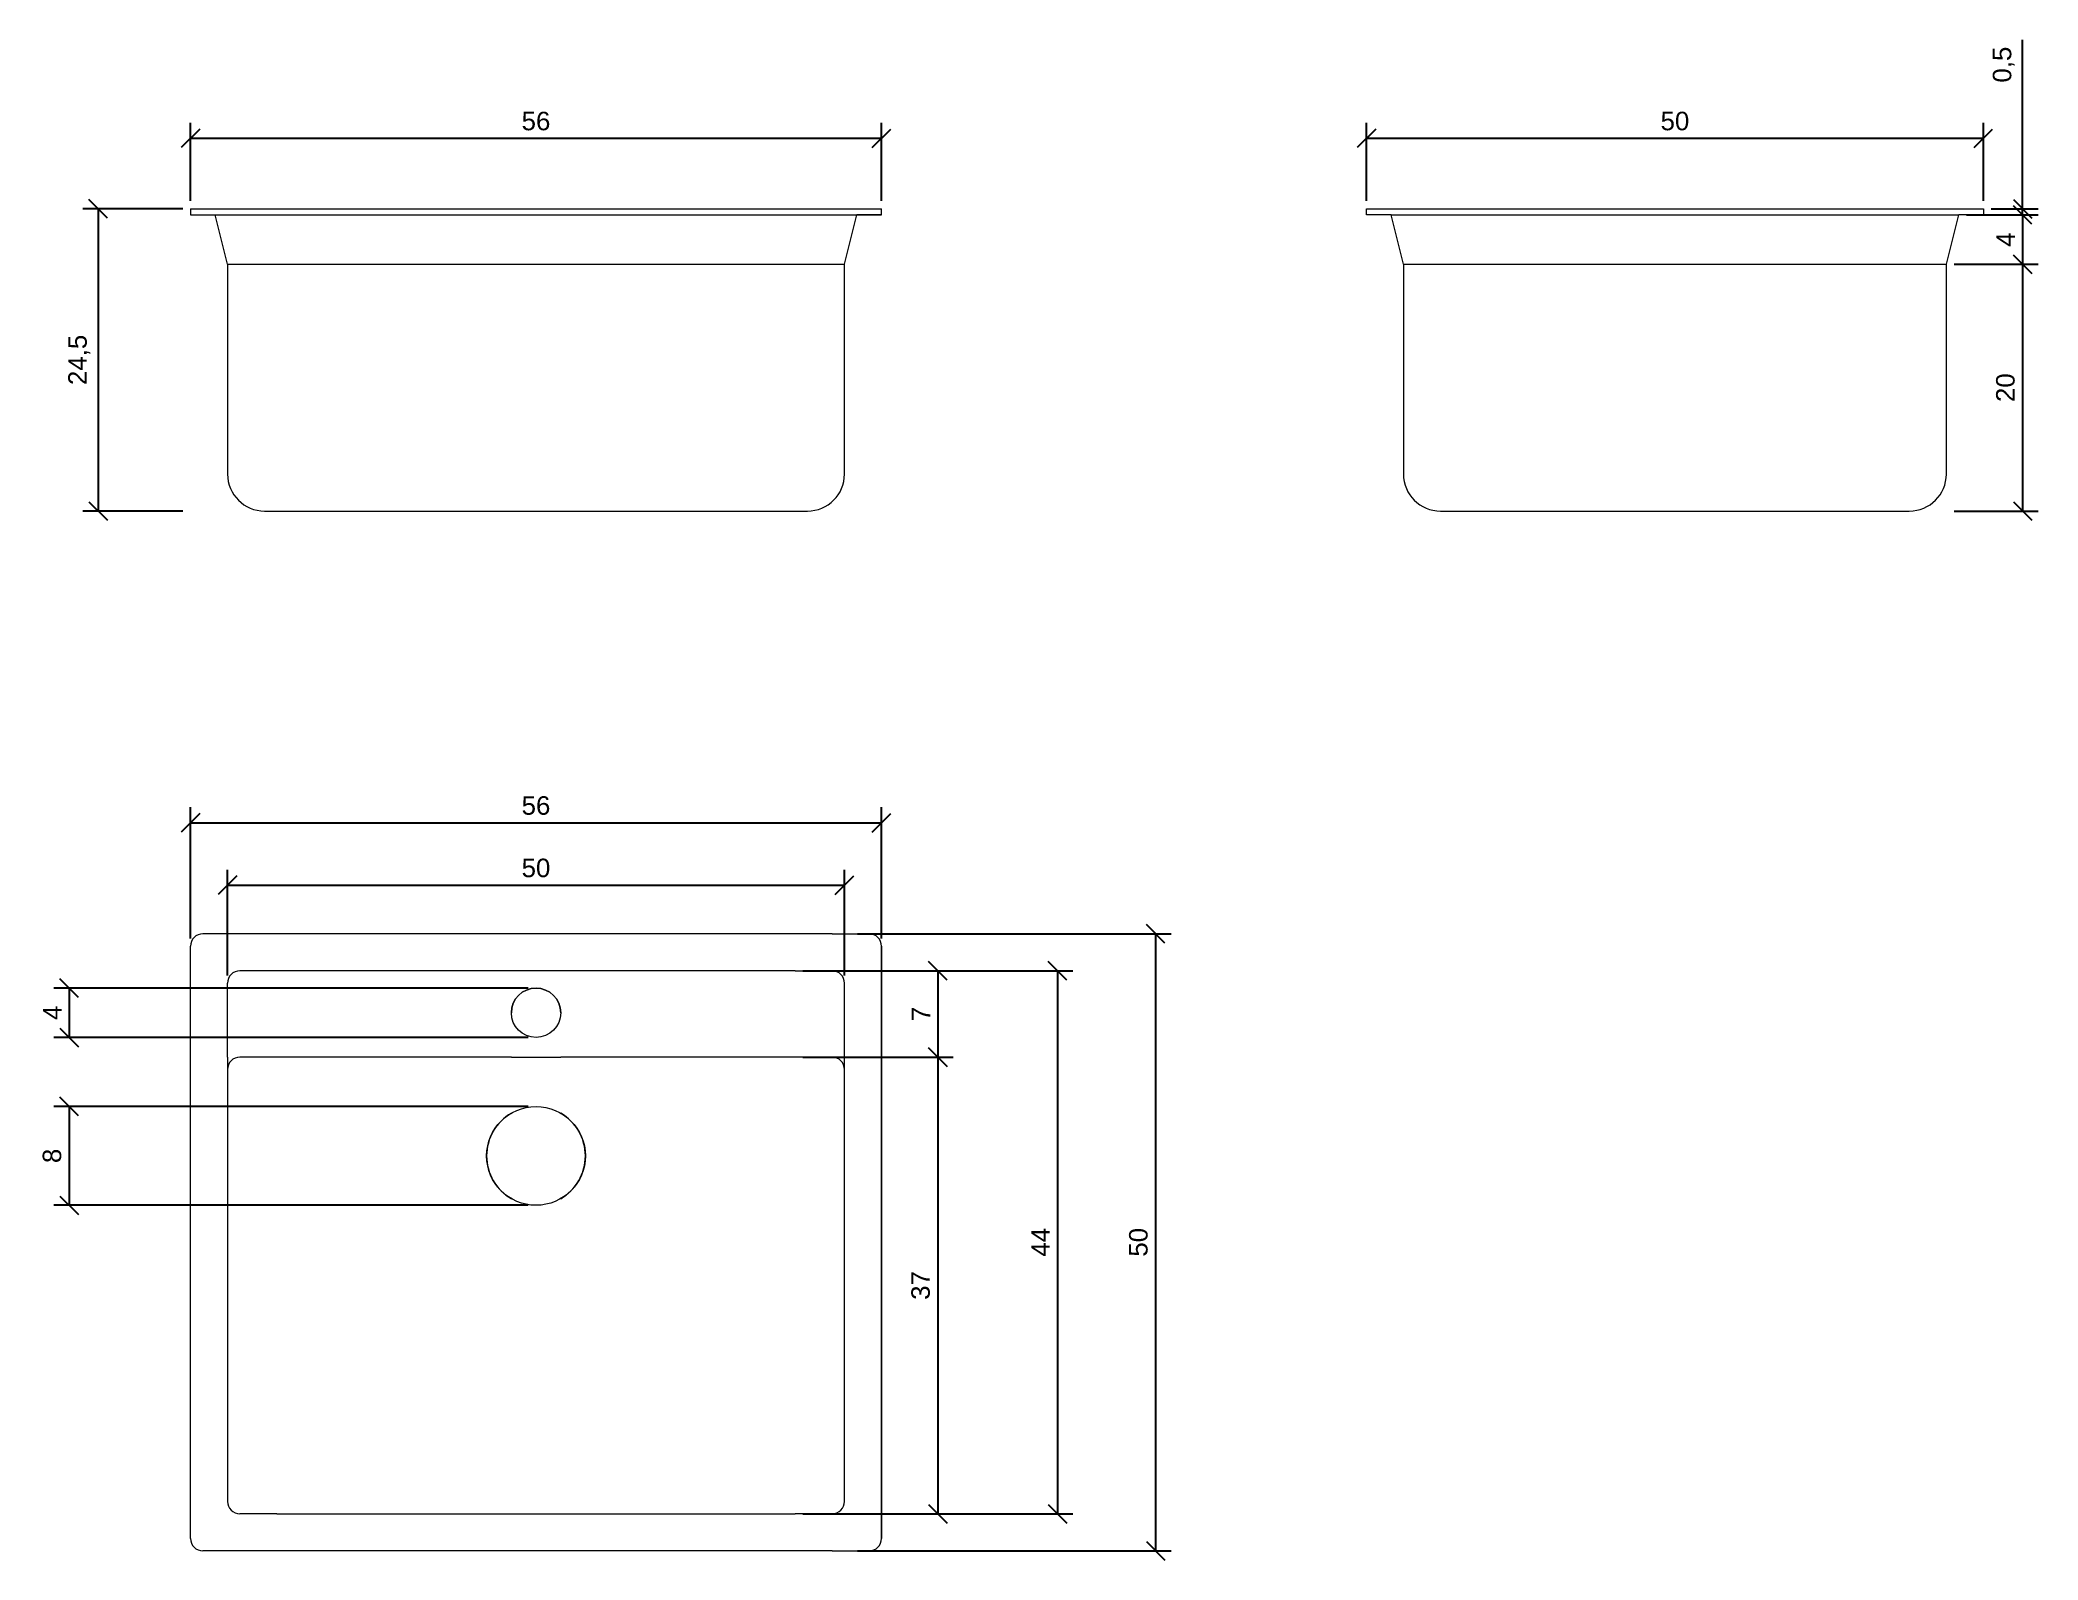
# Model space of a CAD drawing. Header units: millimetres. Extents: x 1994 to 2551, y 1326 to 1449.
# Drawn here: x 2388.7 to 2550.7, y 1326 to 1449.2 of the extents above; entities that cross this region are included whole.
import ezdxf

# ---------------------------------------------------------------- set-up
doc = ezdxf.new("R2010")
doc.units = ezdxf.units.MM
doc.layers.add('L_OGGETTI', color=7, linetype='Continuous', lineweight=20)
doc.layers.add('L_QUOTE', color=7, linetype='Continuous', lineweight=0)
doc.styles.get("Standard").update_dxf_attribs({"font": 'arial.ttf'})
doc.dimstyles.new('ISO-25', dxfattribs={"dimtxt": 2.5, "dimasz": 2.5, "dimexe": 1.25, "dimexo": 0.625, "dimtad": 1, "dimtxsty": 'Standard', "dimcen": 2.5, "dimadec": 0, "dimazin": 0, "dimtfac": 1, "dimtmove": 0, "dimatfit": 3, "dimfxl": 1, "dimarcsym": 0})

msp = doc.modelspace()

# ---------------------------------------------------------------- blocks, each defined once
blk = doc.blocks.new('_Oblique')
at = {"color": 0, "linetype": 'ByBlock', "lineweight": -2}
blk.add_line((-0.5, -0.5), (0.5, 0.5), dxfattribs=at)
blk = doc.blocks.new('*D4')
at = {"layer": 'Defpoints', "color": 0, "transparency": 16777216}
for p in [(2546.24, 1441.22), (2496.24, 1435.51), (2546.24, 1435.51)]:
    blk.add_point(p, dxfattribs=at)
at = {"layer": 'L_QUOTE', "color": 0, "lineweight": -2, "transparency": 16777216}
for p, q in [((2496.24, 1436.14), (2496.24, 1442.47)), ((2546.24, 1436.14), (2546.24, 1442.47)), ((2496.24, 1441.22), (2546.24, 1441.22))]:
    blk.add_line(p, q, dxfattribs=at)
at = {"layer": 'L_QUOTE', "color": 0, "lineweight": -2, "transparency": 16777216, "xscale": 1.5, "yscale": 1.5, "zscale": 1.5, "rotation": 180}
blk.add_blockref('_Oblique', (2496.24, 1441.22), dxfattribs=at)
at = {"layer": 'L_QUOTE', "color": 0, "lineweight": -2, "transparency": 16777216, "xscale": 1.5, "yscale": 1.5, "zscale": 1.5}
blk.add_blockref('_Oblique', (2546.24, 1441.22), dxfattribs=at)
at = {"layer": 'L_QUOTE', "color": 0, "transparency": 16777216, "insert": (2521.24, 1442.61), "char_height": 1.5, "attachment_point": 5}
blk.add_mtext('50', dxfattribs=at)
blk = doc.blocks.new('*D5')
at = {"layer": 'Defpoints', "color": 0, "transparency": 16777216}
for p in [(2546.24, 1435.51), (2546.24, 1435.01), (2549.42, 1435.01)]:
    blk.add_point(p, dxfattribs=at)
at = {"layer": 'L_QUOTE', "color": 0, "lineweight": -2, "transparency": 16777216}
for p, q in [((2549.42, 1435.51), (2549.42, 1449.19)), ((2546.86, 1435.51), (2550.67, 1435.51)), ((2546.86, 1435.01), (2550.67, 1435.01)), ((2549.42, 1435.01), (2549.42, 1435.51)), ((2549.42, 1435.01), (2549.42, 1433.51))]:
    blk.add_line(p, q, dxfattribs=at)
at = {"layer": 'L_QUOTE', "color": 0, "lineweight": -2, "transparency": 16777216, "xscale": 1.5, "yscale": 1.5, "zscale": 1.5}
for p, rotation in [((2549.42, 1435.51), 270), ((2549.42, 1435.01), 90)]:
    blk.add_blockref('_Oblique', p, dxfattribs=dict(at, rotation=rotation))
at = {"layer": 'L_QUOTE', "color": 0, "transparency": 16777216, "insert": (2547.89, 1447.19), "char_height": 1.5, "attachment_point": 5, "rotation": 90}
blk.add_mtext('0,5', dxfattribs=at)
blk = doc.blocks.new('*D6')
at = {"layer": 'Defpoints', "color": 0, "transparency": 16777216}
for p in [(2544.24, 1435.01), (2543.24, 1431.01), (2549.42, 1431.01)]:
    blk.add_point(p, dxfattribs=at)
at = {"layer": 'L_QUOTE', "color": 0, "lineweight": -2, "transparency": 16777216}
for p, q in [((2544.86, 1435.01), (2550.67, 1435.01)), ((2549.42, 1435.01), (2549.42, 1431.01)), ((2543.86, 1431.01), (2550.67, 1431.01))]:
    blk.add_line(p, q, dxfattribs=at)
at = {"layer": 'L_QUOTE', "color": 0, "lineweight": -2, "transparency": 16777216, "xscale": 1.5, "yscale": 1.5, "zscale": 1.5}
for p, rotation in [((2549.42, 1435.01), 90), ((2549.42, 1431.01), 270)]:
    blk.add_blockref('_Oblique', p, dxfattribs=dict(at, rotation=rotation))
at = {"layer": 'L_QUOTE', "color": 0, "transparency": 16777216, "insert": (2548.04, 1433.01), "char_height": 1.5, "attachment_point": 5, "rotation": 90}
blk.add_mtext('4', dxfattribs=at)
blk = doc.blocks.new('*D7')
at = {"layer": 'Defpoints', "color": 0, "transparency": 16777216}
for p in [(2543.24, 1431.01), (2543.24, 1411.01), (2549.42, 1411.01)]:
    blk.add_point(p, dxfattribs=at)
at = {"layer": 'L_QUOTE', "color": 0, "lineweight": -2, "transparency": 16777216}
for p, q in [((2543.86, 1431.01), (2550.67, 1431.01)), ((2549.42, 1431.01), (2549.42, 1411.01)), ((2543.86, 1411.01), (2550.67, 1411.01))]:
    blk.add_line(p, q, dxfattribs=at)
at = {"layer": 'L_QUOTE', "color": 0, "lineweight": -2, "transparency": 16777216, "xscale": 1.5, "yscale": 1.5, "zscale": 1.5}
for p, rotation in [((2549.42, 1431.01), 90), ((2549.42, 1411.01), 270)]:
    blk.add_blockref('_Oblique', p, dxfattribs=dict(at, rotation=rotation))
at = {"layer": 'L_QUOTE', "color": 0, "transparency": 16777216, "insert": (2548.03, 1421.01), "char_height": 1.5, "attachment_point": 5, "rotation": 90}
blk.add_mtext('20', dxfattribs=at)
blk = doc.blocks.new('*D8')
at = {"layer": 'Defpoints', "color": 0, "transparency": 16777216}
for p in [(2456.93, 1441.22), (2400.93, 1435.51), (2456.93, 1435.51)]:
    blk.add_point(p, dxfattribs=at)
at = {"layer": 'L_QUOTE', "color": 0, "lineweight": -2, "transparency": 16777216}
for p, q in [((2400.93, 1436.14), (2400.93, 1442.47)), ((2456.93, 1436.14), (2456.93, 1442.47)), ((2400.93, 1441.22), (2456.93, 1441.22))]:
    blk.add_line(p, q, dxfattribs=at)
at = {"layer": 'L_QUOTE', "color": 0, "lineweight": -2, "transparency": 16777216, "xscale": 1.5, "yscale": 1.5, "zscale": 1.5, "rotation": 180}
blk.add_blockref('_Oblique', (2400.93, 1441.22), dxfattribs=at)
at = {"layer": 'L_QUOTE', "color": 0, "lineweight": -2, "transparency": 16777216, "xscale": 1.5, "yscale": 1.5, "zscale": 1.5}
blk.add_blockref('_Oblique', (2456.93, 1441.22), dxfattribs=at)
at = {"layer": 'L_QUOTE', "color": 0, "transparency": 16777216, "insert": (2428.93, 1442.61), "char_height": 1.5, "attachment_point": 5}
blk.add_mtext('56', dxfattribs=at)
blk = doc.blocks.new('*D9')
at = {"layer": 'Defpoints', "color": 0, "transparency": 16777216}
for p in [(2400.93, 1435.51), (2393.44, 1411.01), (2400.93, 1411.01)]:
    blk.add_point(p, dxfattribs=at)
at = {"layer": 'L_QUOTE', "color": 0, "lineweight": -2, "transparency": 16777216}
for p, q in [((2400.31, 1435.51), (2392.19, 1435.51)), ((2393.44, 1435.51), (2393.44, 1411.01)), ((2400.31, 1411.01), (2392.19, 1411.01))]:
    blk.add_line(p, q, dxfattribs=at)
at = {"layer": 'L_QUOTE', "color": 0, "lineweight": -2, "transparency": 16777216, "xscale": 1.5, "yscale": 1.5, "zscale": 1.5}
for p, rotation in [((2393.44, 1435.51), 90), ((2393.44, 1411.01), 270)]:
    blk.add_blockref('_Oblique', p, dxfattribs=dict(at, rotation=rotation))
at = {"layer": 'L_QUOTE', "color": 0, "transparency": 16777216, "insert": (2391.91, 1423.26), "char_height": 1.5, "attachment_point": 5, "rotation": 90}
blk.add_mtext('24,5', dxfattribs=at)
blk = doc.blocks.new('*D10')
at = {"layer": 'Defpoints', "color": 0, "transparency": 16777216}
for p in [(2454.36, 1376.75), (2454.36, 1326.75), (2479.15, 1326.75)]:
    blk.add_point(p, dxfattribs=at)
at = {"layer": 'L_QUOTE', "color": 0, "lineweight": -2, "transparency": 16777216}
for p, q in [((2454.98, 1376.75), (2480.4, 1376.75)), ((2479.15, 1376.75), (2479.15, 1326.75)), ((2454.98, 1326.75), (2480.4, 1326.75))]:
    blk.add_line(p, q, dxfattribs=at)
at = {"layer": 'L_QUOTE', "color": 0, "lineweight": -2, "transparency": 16777216, "xscale": 1.5, "yscale": 1.5, "zscale": 1.5}
for p, rotation in [((2479.15, 1376.75), 90), ((2479.15, 1326.75), 270)]:
    blk.add_blockref('_Oblique', p, dxfattribs=dict(at, rotation=rotation))
at = {"layer": 'L_QUOTE', "color": 0, "transparency": 16777216, "insert": (2477.76, 1351.75), "char_height": 1.5, "attachment_point": 5, "rotation": 90}
blk.add_mtext('50', dxfattribs=at)
blk = doc.blocks.new('*D11')
at = {"layer": 'Defpoints', "color": 0, "transparency": 16777216}
for p in [(2449.93, 1373.75), (2449.93, 1329.75), (2471.2, 1329.75)]:
    blk.add_point(p, dxfattribs=at)
at = {"layer": 'L_QUOTE', "color": 0, "lineweight": -2, "transparency": 16777216}
for p, q in [((2450.56, 1373.75), (2472.45, 1373.75)), ((2471.2, 1373.75), (2471.2, 1329.75)), ((2450.56, 1329.75), (2472.45, 1329.75))]:
    blk.add_line(p, q, dxfattribs=at)
at = {"layer": 'L_QUOTE', "color": 0, "lineweight": -2, "transparency": 16777216, "xscale": 1.5, "yscale": 1.5, "zscale": 1.5}
for p, rotation in [((2471.2, 1373.75), 90), ((2471.2, 1329.75), 270)]:
    blk.add_blockref('_Oblique', p, dxfattribs=dict(at, rotation=rotation))
at = {"layer": 'L_QUOTE', "color": 0, "transparency": 16777216, "insert": (2469.82, 1351.75), "char_height": 1.5, "attachment_point": 5, "rotation": 90}
blk.add_mtext('44', dxfattribs=at)
blk = doc.blocks.new('*D12')
at = {"layer": 'Defpoints', "color": 0, "transparency": 16777216}
for p in [(2449.93, 1366.75), (2449.93, 1329.75), (2461.5, 1329.75)]:
    blk.add_point(p, dxfattribs=at)
at = {"layer": 'L_QUOTE', "color": 0, "lineweight": -2, "transparency": 16777216}
for p, q in [((2450.56, 1366.75), (2462.75, 1366.75)), ((2461.5, 1366.75), (2461.5, 1329.75)), ((2450.56, 1329.75), (2462.75, 1329.75))]:
    blk.add_line(p, q, dxfattribs=at)
at = {"layer": 'L_QUOTE', "color": 0, "lineweight": -2, "transparency": 16777216, "xscale": 1.5, "yscale": 1.5, "zscale": 1.5}
for p, rotation in [((2461.5, 1366.75), 90), ((2461.5, 1329.75), 270)]:
    blk.add_blockref('_Oblique', p, dxfattribs=dict(at, rotation=rotation))
at = {"layer": 'L_QUOTE', "color": 0, "transparency": 16777216, "insert": (2460.11, 1348.25), "char_height": 1.5, "attachment_point": 5, "rotation": 90}
blk.add_mtext('37', dxfattribs=at)
blk = doc.blocks.new('*D13')
at = {"layer": 'Defpoints', "color": 0, "transparency": 16777216}
for p in [(2449.93, 1373.75), (2449.93, 1366.75), (2461.5, 1366.75)]:
    blk.add_point(p, dxfattribs=at)
at = {"layer": 'L_QUOTE', "color": 0, "lineweight": -2, "transparency": 16777216}
for p, q in [((2450.56, 1373.75), (2462.75, 1373.75)), ((2461.5, 1373.75), (2461.5, 1366.75)), ((2450.56, 1366.75), (2462.75, 1366.75))]:
    blk.add_line(p, q, dxfattribs=at)
at = {"layer": 'L_QUOTE', "color": 0, "lineweight": -2, "transparency": 16777216, "xscale": 1.5, "yscale": 1.5, "zscale": 1.5}
for p, rotation in [((2461.5, 1373.75), 90), ((2461.5, 1366.75), 270)]:
    blk.add_blockref('_Oblique', p, dxfattribs=dict(at, rotation=rotation))
at = {"layer": 'L_QUOTE', "color": 0, "transparency": 16777216, "insert": (2460.13, 1370.25), "char_height": 1.5, "attachment_point": 5, "rotation": 90}
blk.add_mtext('7', dxfattribs=at)
blk = doc.blocks.new('*D14')
at = {"layer": 'Defpoints', "color": 0, "transparency": 16777216}
for p in [(2456.93, 1385.75), (2400.93, 1375.75), (2456.93, 1375.75)]:
    blk.add_point(p, dxfattribs=at)
at = {"layer": 'L_QUOTE', "color": 0, "lineweight": -2, "transparency": 16777216}
for p, q in [((2400.93, 1376.37), (2400.93, 1387)), ((2456.93, 1376.37), (2456.93, 1387)), ((2400.93, 1385.75), (2456.93, 1385.75))]:
    blk.add_line(p, q, dxfattribs=at)
at = {"layer": 'L_QUOTE', "color": 0, "lineweight": -2, "transparency": 16777216, "xscale": 1.5, "yscale": 1.5, "zscale": 1.5, "rotation": 180}
blk.add_blockref('_Oblique', (2400.93, 1385.75), dxfattribs=at)
at = {"layer": 'L_QUOTE', "color": 0, "lineweight": -2, "transparency": 16777216, "xscale": 1.5, "yscale": 1.5, "zscale": 1.5}
blk.add_blockref('_Oblique', (2456.93, 1385.75), dxfattribs=at)
at = {"layer": 'L_QUOTE', "color": 0, "transparency": 16777216, "insert": (2428.93, 1387.14), "char_height": 1.5, "attachment_point": 5}
blk.add_mtext('56', dxfattribs=at)
blk = doc.blocks.new('*D15')
at = {"layer": 'Defpoints', "color": 0, "transparency": 16777216}
for p in [(2453.93, 1380.69), (2403.93, 1372.75), (2453.93, 1372.75)]:
    blk.add_point(p, dxfattribs=at)
at = {"layer": 'L_QUOTE', "color": 0, "lineweight": -2, "transparency": 16777216}
for p, q in [((2403.93, 1373.37), (2403.93, 1381.94)), ((2453.93, 1373.37), (2453.93, 1381.94)), ((2403.93, 1380.69), (2453.93, 1380.69))]:
    blk.add_line(p, q, dxfattribs=at)
at = {"layer": 'L_QUOTE', "color": 0, "lineweight": -2, "transparency": 16777216, "xscale": 1.5, "yscale": 1.5, "zscale": 1.5, "rotation": 180}
blk.add_blockref('_Oblique', (2403.93, 1380.69), dxfattribs=at)
at = {"layer": 'L_QUOTE', "color": 0, "lineweight": -2, "transparency": 16777216, "xscale": 1.5, "yscale": 1.5, "zscale": 1.5}
blk.add_blockref('_Oblique', (2453.93, 1380.69), dxfattribs=at)
at = {"layer": 'L_QUOTE', "color": 0, "transparency": 16777216, "insert": (2428.93, 1382.08), "char_height": 1.5, "attachment_point": 5}
blk.add_mtext('50', dxfattribs=at)
blk = doc.blocks.new('*D16')
at = {"layer": 'Defpoints', "color": 0, "transparency": 16777216}
for p in [(2428.93, 1362.75), (2391.1, 1354.75), (2428.93, 1354.75)]:
    blk.add_point(p, dxfattribs=at)
at = {"layer": 'L_QUOTE', "color": 0, "lineweight": -2, "transparency": 16777216}
for p, q in [((2428.31, 1362.75), (2389.85, 1362.75)), ((2391.1, 1362.75), (2391.1, 1354.75)), ((2428.31, 1354.75), (2389.85, 1354.75))]:
    blk.add_line(p, q, dxfattribs=at)
at = {"layer": 'L_QUOTE', "color": 0, "lineweight": -2, "transparency": 16777216, "xscale": 1.5, "yscale": 1.5, "zscale": 1.5}
for p, rotation in [((2391.1, 1362.75), 90), ((2391.1, 1354.75), 270)]:
    blk.add_blockref('_Oblique', p, dxfattribs=dict(at, rotation=rotation))
at = {"layer": 'L_QUOTE', "color": 0, "transparency": 16777216, "insert": (2389.71, 1358.75), "char_height": 1.5, "attachment_point": 5, "rotation": 90}
blk.add_mtext('8', dxfattribs=at)
blk = doc.blocks.new('*D17')
at = {"layer": 'Defpoints', "color": 0, "transparency": 16777216}
for p in [(2428.93, 1372.35), (2391.1, 1368.35), (2428.93, 1368.35)]:
    blk.add_point(p, dxfattribs=at)
at = {"layer": 'L_QUOTE', "color": 0, "lineweight": -2, "transparency": 16777216}
for p, q in [((2428.31, 1372.35), (2389.85, 1372.35)), ((2391.1, 1372.35), (2391.1, 1368.35)), ((2428.31, 1368.35), (2389.85, 1368.35))]:
    blk.add_line(p, q, dxfattribs=at)
at = {"layer": 'L_QUOTE', "color": 0, "lineweight": -2, "transparency": 16777216, "xscale": 1.5, "yscale": 1.5, "zscale": 1.5}
for p, rotation in [((2391.1, 1372.35), 90), ((2391.1, 1368.35), 270)]:
    blk.add_blockref('_Oblique', p, dxfattribs=dict(at, rotation=rotation))
at = {"layer": 'L_QUOTE', "color": 0, "transparency": 16777216, "insert": (2389.73, 1370.35), "char_height": 1.5, "attachment_point": 5, "rotation": 90}
blk.add_mtext('4', dxfattribs=at)

# ---------------------------------------------------------------- dimensions: what is measured, and where the dimension line sits
at = {"layer": 'L_QUOTE'}
dim = msp.add_linear_dim(base=(2549.418, 1435.01), p1=(2546.236, 1435.51), p2=(2546.236, 1435.01), angle=90, dimstyle='ISO-25', override={"dimtxt": 1.5, "dimasz": 1.5, "dimblk1": 'Oblique', "dimblk2": 'Oblique', "dimsah": 1}, dxfattribs=at)
dim.commit()
dim.dimension.update_dxf_attribs({"geometry": '*D5', "text_midpoint": (2549.418, 1447.193), "dimtype": 160})
for base, p1, p2, picture, middle in [((2456.933, 1441.22), (2400.933, 1435.51), (2456.933, 1435.51), '*D8', (2428.933, 1442.611)), ((2546.236, 1441.22), (2496.236, 1435.51), (2546.236, 1435.51), '*D4', (2521.236, 1442.611)), ((2456.933, 1385.753), (2400.933, 1375.749), (2456.933, 1375.749), '*D14', (2428.933, 1387.144)), ((2453.933, 1380.691), (2403.933, 1372.749), (2453.933, 1372.749), '*D15', (2428.933, 1382.082))]:
    dim = msp.add_linear_dim(base=base, p1=p1, p2=p2, dimstyle='ISO-25', override={"dimtxt": 1.5, "dimasz": 1.5, "dimblk1": 'Oblique', "dimblk2": 'Oblique', "dimsah": 1}, dxfattribs=at)
    dim.commit()
    dim.dimension.update_dxf_attribs({"geometry": picture, "text_midpoint": middle})
for base, p1, p2, picture, middle in [((2393.438, 1411.01), (2400.933, 1435.51), (2400.933, 1411.01), '*D9', (2391.912, 1423.26)), ((2549.418, 1431.01), (2544.236, 1435.01), (2543.236, 1431.01), '*D6', (2548.043, 1433.01)), ((2549.418, 1411.01), (2543.236, 1431.01), (2543.236, 1411.01), '*D7', (2548.028, 1421.01)), ((2479.154, 1326.749), (2454.355, 1376.749), (2454.355, 1326.749), '*D10', (2477.763, 1351.749)), ((2471.199, 1329.749), (2449.933, 1373.749), (2449.933, 1329.749), '*D11', (2469.824, 1351.749)), ((2461.504, 1366.749), (2449.933, 1373.749), (2449.933, 1366.749), '*D13', (2460.129, 1370.249)), ((2391.104, 1368.349), (2428.933, 1372.349), (2428.933, 1368.349), '*D17', (2389.729, 1370.349)), ((2461.504, 1329.749), (2449.933, 1366.749), (2449.933, 1329.749), '*D12', (2460.112, 1348.249)), ((2391.104, 1354.749), (2428.933, 1362.749), (2428.933, 1354.749), '*D16', (2389.713, 1358.749))]:
    dim = msp.add_linear_dim(base=base, p1=p1, p2=p2, angle=90, dimstyle='ISO-25', override={"dimtxt": 1.5, "dimasz": 1.5, "dimblk1": 'Oblique', "dimblk2": 'Oblique', "dimsah": 1}, dxfattribs=at)
    dim.commit()
    dim.dimension.update_dxf_attribs({"geometry": picture, "text_midpoint": middle})

# ---------------------------------------------------------------- linework, layer by layer
at = {"layer": 'L_OGGETTI'}
for p, q in [((2400.933, 1435.51), (2456.933, 1435.51)), ((2400.933, 1435.51), (2400.933, 1435.01)), ((2400.933, 1435.01), (2456.933, 1435.01)), ((2400.933, 1435.01), (2402.933, 1435.01)), ((2403.933, 1431.01), (2402.933, 1435.01)), ((2453.933, 1431.01), (2454.933, 1435.01)), ((2456.933, 1435.01), (2454.933, 1435.01)), ((2456.933, 1435.01), (2456.933, 1435.51)), ((2496.236, 1435.01), (2496.236, 1435.51)), ((2496.236, 1435.51), (2544.236, 1435.51)), ((2498.236, 1435.01), (2496.236, 1435.01)), ((2498.236, 1435.01), (2544.236, 1435.01)), ((2499.236, 1431.01), (2498.236, 1435.01)), ((2498.236, 1435.01), (2498.236, 1435.01)), ((2543.236, 1431.01), (2544.236, 1435.01)), ((2544.236, 1435.51), (2546.236, 1435.51)), ((2546.236, 1435.01), (2544.236, 1435.01)), ((2546.236, 1435.51), (2546.236, 1435.01)), ((2403.933, 1431.01), (2403.933, 1414.01)), ((2403.933, 1431.01), (2453.933, 1431.01)), ((2453.933, 1414.01), (2453.933, 1431.01)), ((2499.236, 1431.01), (2543.236, 1431.01)), ((2499.236, 1431.01), (2499.236, 1414.01)), ((2543.236, 1414.01), (2543.236, 1431.01)), ((2406.933, 1411.01), (2450.933, 1411.01)), ((2406.933, 1411.01), (2450.933, 1411.01)), ((2502.236, 1411.01), (2540.236, 1411.01)), ((2502.236, 1411.01), (2540.236, 1411.01)), ((2404.933, 1376.749), (2401.933, 1376.749)), ((2452.933, 1376.749), (2404.933, 1376.749)), ((2452.933, 1376.749), (2455.778, 1376.749)), ((2455.933, 1376.749), (2455.778, 1376.749)), ((2400.933, 1327.749), (2400.933, 1375.749)), ((2400.933, 1327.749), (2400.933, 1375.749)), ((2456.933, 1375.749), (2456.933, 1327.749)), ((2456.933, 1327.749), (2456.933, 1375.749)), ((2407.933, 1373.749), (2404.933, 1373.749)), ((2449.933, 1373.749), (2407.933, 1373.749)), ((2449.933, 1373.749), (2452.933, 1373.749)), ((2403.933, 1366.749), (2403.933, 1372.749)), ((2453.933, 1366.749), (2453.933, 1372.749)), ((2403.933, 1366.749), (2403.933, 1365.749)), ((2403.933, 1365.749), (2403.933, 1330.749)), ((2407.933, 1366.749), (2404.933, 1366.749)), ((2426.933, 1366.749), (2407.933, 1366.749)), ((2426.933, 1366.749), (2430.933, 1366.749)), ((2449.933, 1366.749), (2430.933, 1366.749)), ((2452.933, 1366.749), (2449.933, 1366.749)), ((2453.933, 1330.749), (2453.933, 1366.749)), ((2407.933, 1329.749), (2404.933, 1329.749)), ((2407.933, 1329.749), (2449.933, 1329.749)), ((2452.933, 1329.749), (2449.933, 1329.749)), ((2404.933, 1326.749), (2401.933, 1326.749)), ((2452.933, 1326.749), (2404.933, 1326.749)), ((2406.933, 1326.749), (2404.933, 1326.749)), ((2452.933, 1326.749), (2450.933, 1326.749)), ((2452.933, 1326.749), (2450.933, 1326.749)), ((2452.933, 1326.749), (2455.933, 1326.749))]:
    msp.add_line(p, q, dxfattribs=at)
for centre, radius in [((2428.933, 1370.349), 2), ((2428.933, 1358.749), 4)]:
    msp.add_circle(centre, radius, dxfattribs=at)
for centre, radius, start, end in [((2406.933, 1414.01), 3, 180, 270), ((2450.933, 1414.01), 3, 270, 0), ((2502.236, 1414.01), 3, 180, 270), ((2540.236, 1414.01), 3, 270, 0), ((2401.933, 1375.749), 1, 90, 180), ((2455.933, 1375.749), 1, 0, 90), ((2404.933, 1372.749), 1, 90, 180), ((2452.933, 1372.749), 1, 360, 90), ((2428.933, 1370.349), 2, 360, 180), ((2404.933, 1365.749), 1, 90, 180), ((2452.933, 1365.749), 1, 0, 90), ((2428.933, 1358.749), 4, 120, 240), ((2428.933, 1358.749), 4, 300, 60), ((2404.933, 1330.749), 1, 180, 270), ((2452.933, 1330.749), 1, 270, 0), ((2401.933, 1327.749), 1, 180, 270), ((2455.933, 1327.749), 1, 270, 360)]:
    msp.add_arc(centre, radius, start, end, dxfattribs=at)

msp.set_redraw_order([(e.dxf.handle, doc.entitydb.next_handle()) for e in msp.query("TEXT MTEXT ATTDEF DIMENSION ARC_DIMENSION")])  # texts and dimensions are drawn at this point

doc.saveas('drawing.dxf')
